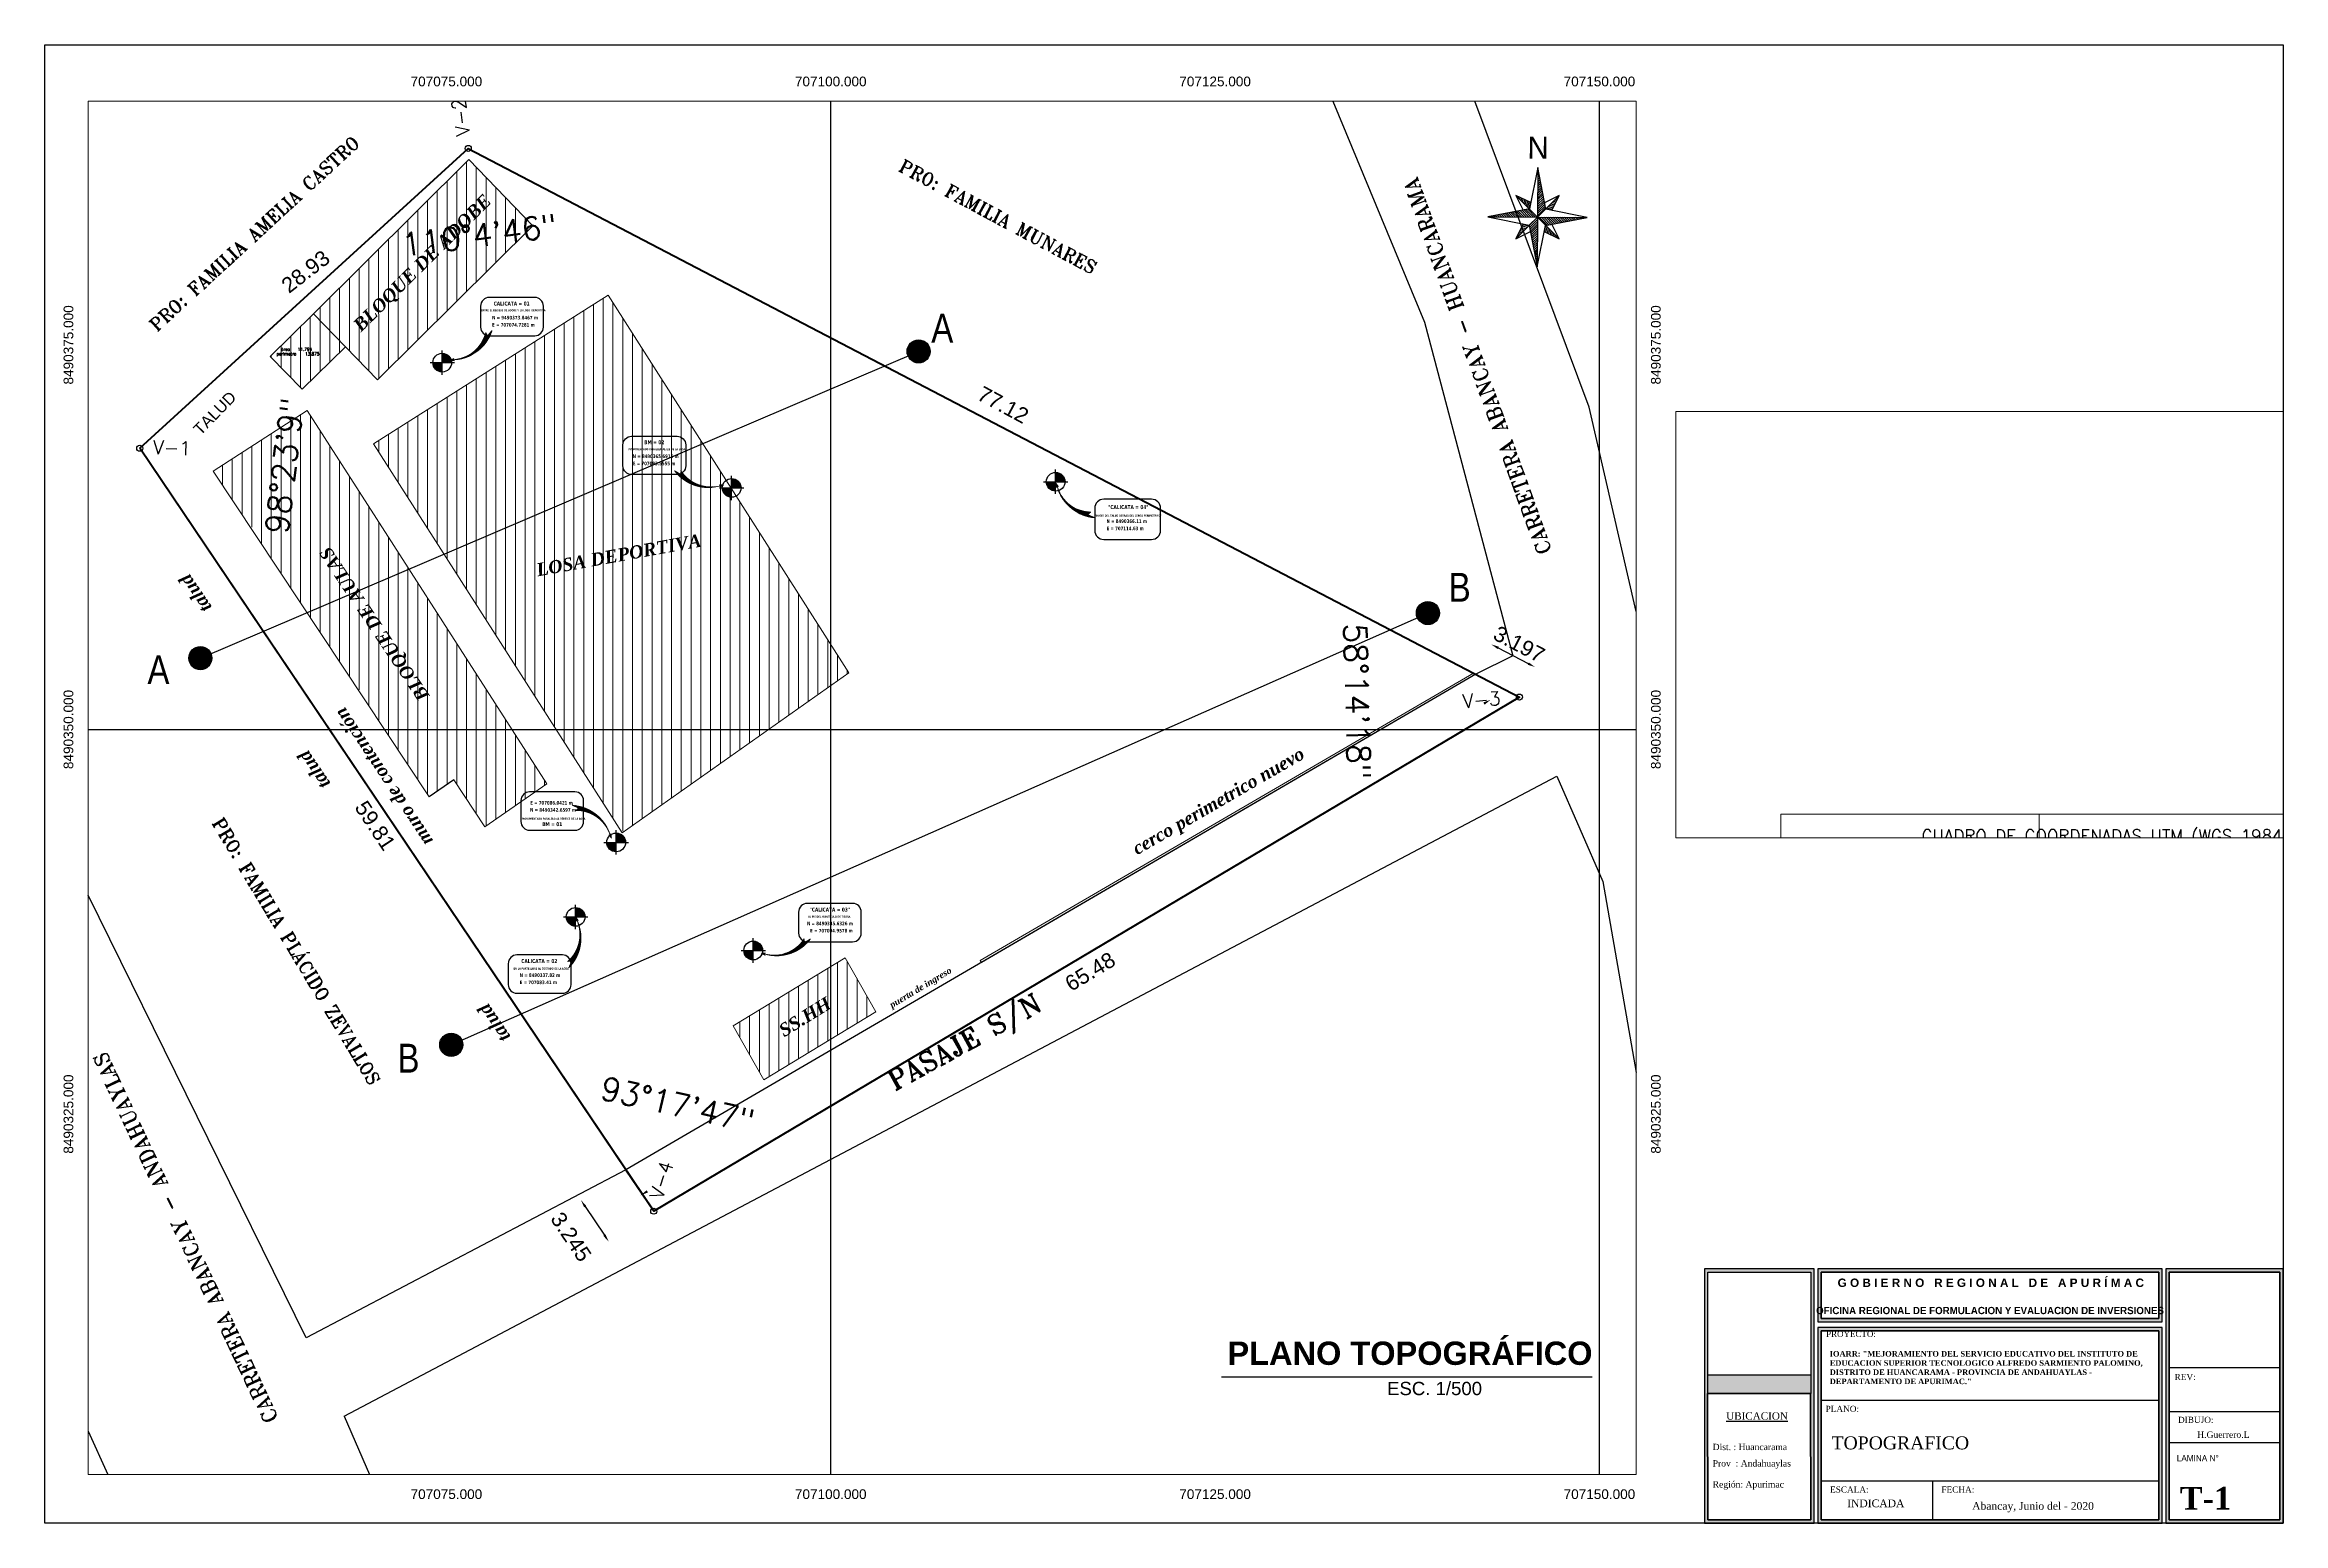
# Paper-space layout 'Layout1' of a CAD drawing. Header units: metres. Extents: x 0 to 582, y 0 to 384.
# The model-space entities are those that its viewports show. They can reach past a viewport. Long polylines and large blocks are cut down to what shows.
import ezdxf
from ezdxf.enums import TextEntityAlignment as Align

# ---------------------------------------------------------------- set-up
doc = ezdxf.new("R2010")
doc.units = ezdxf.units.M
for name, color, linetype in [('$AUDIT-BAD-LAYER', 7, 'Continuous'), ('C-ANNO-MATC-TEXT', 150, 'Continuous'), ('C-HYDR-CTCH-HDPT', 2, 'Continuous'), ('C-PROP-BRNG', 92, 'Continuous'), ('C-PROP-TEXT', 92, 'Continuous'), ('C-ROAD-SECT-DIAG', 212, 'Continuous'), ('C-ROAD-TEXT', 11, 'Continuous'), ('C-SSWR-PIPE-PATT', 7, 'Continuous'), ('C-STRM-STRC', 170, 'Continuous'), ('CALLES', 7, 'Continuous'), ('graf-02', 4, 'Continuous'), ('V-SITE-VEGE', 80, 'Continuous')]:
    doc.layers.add(name, color=color, linetype=linetype)
for name, color, linetype, lineweight in [('0_Pen_No__1', 7, 'Continuous', 13), ('1-blanco', 7, 'Continuous', 25), ('2D Drafting - General_Pen_No__1', 7, 'Continuous', 13), ('auxiliar', 1, 'Continuous', 9), ('BLOQUES', 7, 'Continuous', 60), ('COTAS', 40, 'Continuous', 5), ('detalles', 84, 'Continuous', 25), ('PLUMA 02', 51, 'Continuous', 20), ('TEXTO', 152, 'Continuous', 0), ('Texto_Pen_No__21', 7, 'Continuous', 35), ('V-INTEREG', 5, 'Continuous', 5)]:
    doc.layers.add(name, color=color, linetype=linetype, lineweight=lineweight)
doc.layers.add('2D Drafting - General_Pen_No__102', color=7, linetype='Continuous', lineweight=13, true_color=0xcccccc)
doc.styles.add('ARIAL', font='arial.ttf')
doc.styles.add('COTAS', font='arial.ttf')
doc.styles.add('CUADROS', font='arial.ttf')
doc.styles.add('Dutch801 XBd BT', font='dutcheb.ttf', dxfattribs={"height": 0.2})
doc.styles.add('GENERATED_STYLE_7', font='GOTHIC.TTF')
doc.styles.add('MtXpl_Palatino_Linot', font='')
doc.styles.add('MtXpl_Verdana', font='')
doc.styles.add('North Arrow Text', font='BOD_R.TTF', dxfattribs={"height": 0.1})
doc.styles.add('ROMANT', font='romant.shx')
doc.styles.get("Standard").update_dxf_attribs({"font": 'simplex.shx'})
doc.styles.add('TEXTO', font='ARIALN.TTF', dxfattribs={"height": 0.2})
doc.styles.get('MtXpl_Palatino_Linot').set_extended_font_data('Palatino Linotype', italic=True, bold=True)
doc.styles.get('MtXpl_Verdana').set_extended_font_data('Verdana', bold=True)
doc.dimstyles.new('ESC. 1.1000', dxfattribs={"dimscale": 0, "dimtxt": 1.5, "dimasz": 0.05, "dimexe": 0.15, "dimexo": 0.1, "dimgap": 0.1, "dimtad": 1, "dimtoh": 1, "dimzin": 4, "dimdsep": 46, "dimtxsty": 'Standard', "dimblk": 'DOT', "dimcen": 0.25, "dimse1": 1, "dimse2": 1, "dimsd1": 1, "dimsd2": 1, "dimaunit": 1, "dimadec": 4, "dimazin": 3, "dimtfac": 1, "dimtix": 1, "dimtmove": 1, "dimatfit": 2, "dimldrblk": 'DOT', "dimfxl": 1, "dimarcsym": 1})
doc.dimstyles.new('GenAng', dxfattribs={"dimtxt": 1, "dimasz": 0.5, "dimexe": 0.18, "dimexo": 0.0625, "dimgap": 0.1, "dimtad": 0, "dimdec": 3, "dimzin": 1, "dimdsep": 46, "dimtxsty": 'COTAS', "dimcen": 0.09, "dimse1": 1, "dimse2": 1, "dimaunit": 1, "dimadec": 3, "dimazin": 0, "dimtfac": 1, "dimtdec": 3, "dimtofl": 0, "dimtmove": 2, "dimatfit": 3, "dimfxl": 1, "dimtolj": 1, "dimtzin": 1, "dimarcsym": 0})

psp = doc.layouts.get("Layout1")

# ---------------------------------------------------------------- texts
at = {"layer": '$AUDIT-BAD-LAYER', "color": 0, "lineweight": 30, "style": 'Dutch801 XBd BT'}
psp.add_text('TOPOGRAFICO', height=3.3847, dxfattribs=at).set_placement((464.89, 19.2))
at = {"layer": '$AUDIT-BAD-LAYER', "lineweight": 30, "style": 'Dutch801 XBd BT'}
for s, insert, char_height, attachment_point in [('{PROYECTO:}', (463.48, 49.97), 1.5411, 1), ('REV:', (554.15, 38.82), 1.594, 1), ('PLANO:', (463.34, 30.54), 1.594, 1), ('{\\LUBICACION}', (437.48, 26.9), 1.9128, 7), ('DIBUJO:', (555.04, 27.68), 1.594, 1), ('H.Guerrero.L', (560.02, 22.16), 1.6569, 7), ('Dist. : Huancarama', (433.95, 18.97), 1.6569, 7), ('{\\fCentury Gothic|b0|i0|c0|p34;LAMINA\\fCentury Gothic|b0|i0|c128|p34; \\fCentury Gothic|b0|i0|c0|p34;N°}', (554.71, 17.71), 1.59398, 1), ('Prov  : Andahuaylas', (433.95, 14.2), 1.6569, 7), ('Región: Apurimac', (433.95, 8.73), 1.6569, 7), ('{ESCALA:}', (464.5, 9.56), 1.594, 1), ('{INDICADA}', (468.96, 4.14), 1.992, 7), ('{FECHA:}', (493.48, 9.56), 1.594, 1), ('Abancay, Junio del - 2020', (501.48, 5.49), 1.9925, 1)]:
    psp.add_mtext(s, dxfattribs=dict(at, insert=insert, char_height=char_height, attachment_point=attachment_point))
at = {"layer": '$AUDIT-BAD-LAYER', "lineweight": 30, "insert": (464.41, 44.77), "char_height": 1.43462, "width": 85.1882, "attachment_point": 1}
psp.add_mtext('{\\fTimes New Roman|b1|i0|c0|p18;IOARR: "MEJORAMIENTO DEL SERVICIO EDUCATIVO DEL INSTITUTO DE EDUCACION SUPERIOR TECNOLOGICO ALFREDO SARMIENTO PALOMINO, DISTRITO DE HUANCARAMA - PROVINCIA DE ANDAHUAYLAS - DEPARTAMENTO DE APURIMAC."}', dxfattribs=at)
at = {"color": 18, "true_color": 0x000000, "char_height": 2.5254, "style": 'CUADROS'}
for s, insert, attachment_point in [('\\A1;{\\fArial|b0|i0;707075.000}', (104.5, 373.58), 8), ('\\A1;{\\fArial|b0|i0;707100.000}', (204.5, 373.58), 8), ('\\A1;{\\fArial|b0|i0;707125.000}', (304.5, 373.58), 8), ('\\A1;{\\fArial|b0|i0;707150.000}', (404.5, 373.58), 8), ('\\A1;{\\fArial|b0|i0;707075.000}', (104.5, 8.82), 2), ('\\A1;{\\fArial|b0|i0;707100.000}', (204.5, 8.82), 2), ('\\A1;{\\fArial|b0|i0;707125.000}', (304.5, 8.82), 2), ('\\A1;{\\fArial|b0|i0;707150.000}', (404.5, 8.82), 2)]:
    psp.add_mtext(s, dxfattribs=dict(at, insert=insert, attachment_point=attachment_point))
at = {"color": 18, "true_color": 0x000000, "char_height": 2.5254, "rotation": 90, "style": 'CUADROS'}
for s, insert, attachment_point in [('\\A1;{\\fArial|b0|i0;8490375.000}', (7.46, 306.38), 8), ('\\A1;{\\fArial|b0|i0;8490375.000}', (417.91, 306.38), 2), ('\\A1;{\\fArial|b0|i0;8490350.000}', (7.46, 206.38), 8), ('\\A1;{\\fArial|b0|i0;8490350.000}', (417.91, 206.38), 2), ('\\A1;{\\fArial|b0|i0;8490325.000}', (7.46, 106.38), 8), ('\\A1;{\\fArial|b0|i0;8490325.000}', (417.91, 106.38), 2)]:
    psp.add_mtext(s, dxfattribs=dict(at, insert=insert, attachment_point=attachment_point))
at = {"lineweight": 5, "insert": (349.24, 36.76), "char_height": 3.4602, "width": 53.0216, "attachment_point": 1, "style": 'TEXTO'}
psp.add_mtext('{\\fArial|b0|i0|c0|p34;\\C7;ESC. 1/500}', dxfattribs=at)
at = {"layer": '0_Pen_No__1', "linetype": 'Continuous', "lineweight": 30, "insert": (462.22, 54.33), "char_height": 1.89441, "width": 87.7929, "attachment_point": 7, "style": 'ARIAL'}
psp.add_mtext('\\pxqc,tc18.4125,r36.825;{\\fBodoni MT|b1|i0|c0|p18;OFICINA REGIONAL DE FORMULACION Y EVALUACION DE INVERSIONES\\fBernadette|b0|i0|c0|p2; \\C8;\\c8355711; }', dxfattribs=at)
at = {"layer": 'PLUMA 02', "color": 0, "linetype": 'Continuous', "lineweight": 30, "ltscale": 0.005, "insert": (555.5, 9.43), "char_height": 5.9014, "attachment_point": 1}
psp.add_mtext('{\\fTimes New Roman|b1|i0|c0|p18;T-1}', dxfattribs=at)
at = {"layer": 'TEXTO', "lineweight": 50, "insert": (307.73, 47.23), "char_height": 6.0581, "width": 272.4689, "attachment_point": 1, "style": 'TEXTO'}
psp.add_mtext('\\pxt3.75;{\\fArial|b1|i0|c0|p34;\\C7;PLANO TOPOGRÁFICO}', dxfattribs=at)
at = {"layer": 'Texto_Pen_No__21', "linetype": 'Continuous', "lineweight": 30, "insert": (466.47, 61.4), "char_height": 2.1855, "attachment_point": 7, "style": 'GENERATED_STYLE_7'}
psp.add_mtext('{\\fArial|b1|i0|c0|p34;G O B I E R N O   R E G I O N A L   D E   A P U R Í M A C}', dxfattribs=at)

msp = doc.modelspace()

# ---------------------------------------------------------------- texts
for s, p in [('área   11.794', (707064.242, 8490374.6133)), ('         perímetro   13.875', (707062.6138, 8490374.319))]:
    msp.add_text(s, height=0.2).set_placement(p)
at = {"char_height": 1, "attachment_point": 5, "style": 'COTAS'}
for s, insert, rotation in [('28.93', (707065.8444, 8490379.7675), 37.701128), ('77.12', (707111.2162, 8490371.106), 331.759361), ('59.81', (707070.3692, 8490343.7533), 303.58729), ('65.48', (707116.8759, 8490334.2617), 31.074812)]:
    msp.add_mtext(s, dxfattribs=dict(at, insert=insert, rotation=rotation))
at = {"layer": '1-blanco', "linetype": 'Continuous', "lineweight": 9}
msp.add_text('  CUADRO DE COORDENADAS UTM (WGS 1984)', height=2.378341, rotation=0.000126, dxfattribs=at).set_placement((707267.7989, 8490332.1328, 270763.7411))
at = {"layer": 'auxiliar', "char_height": 0.9, "attachment_point": 5}
for s, insert, rotation in [('\\A1;V-2', (707075.9333, 8490389.8035), 97.68051), ('\\A1;V-1', (707057.1532, 8490368.3119), 357.715329), ('\\A1;V-3', (707142.3315, 8490351.9379), 4.766688), ('\\A1;V-4', (707088.9856, 8490320.73), 73.061404)]:
    msp.add_mtext(s, dxfattribs=dict(at, insert=insert, rotation=rotation))
at = {"layer": 'C-PROP-BRNG', "color": 42, "style": 'MtXpl_Palatino_Linot'}
for s, rotation, p in [('BLOQUE DE ADOBE', 44.763356, (707069.4465, 8490375.8019)), ('BLOQUE DE AULAS', 123.875011, (707073.9353, 8490352.1982)), ('LOSA DEPORTIVA', 10.322382, (707080.9407, 8490359.9507)), ('SS.HH', 31.792076, (707096.9634, 8490329.9838))]:
    msp.add_text(s, height=0.84375, rotation=rotation, dxfattribs=at).set_placement(p)
at = {"layer": 'C-PROP-BRNG', "color": 0, "style": 'MtXpl_Palatino_Linot'}
for s, height, rotation, p in [('talud', 0.84375, 124.239359, (707059.7671, 8490357.9681)), ('muro de contención ', 0.84375, 123.557617, (707074.1527, 8490342.7933)), ('talud', 0.84375, 124.239359, (707067.4861, 8490346.5071)), ('cerco perimetrico nuevo', 0.84375, 30.069977, (707119.9377, 8490341.8251)), ('puerta de ingreso', 0.421875, 30.844312, (707103.9881, 8490331.883, -1497.5)), ('talud', 0.84375, 124.239359, (707079.2, 8490330.0456))]:
    msp.add_text(s, height=height, rotation=rotation, dxfattribs=at).set_placement(p)
at = {"layer": 'C-ROAD-TEXT', "color": 6, "style": 'MtXpl_Verdana', "width": 0.75}
for s, height, p in [('CALICATA = 01', 0.257812, (707078.0731, 8490377.5591, -3568.7534)), ('ENTRE EL BLOQUE DE ADOBE Y LA LOSA  DEPORTIVA', 0.130913, (707077.2485, 8490377.1814, -3438.2777)), ('N = 9490373.8467 m', 0.234375, (707077.971, 8490376.6547, -3505.372)), ('E = 707074.7281 m', 0.234375, (707077.9746, 8490376.1875, -3505.372)), ('"CALICATA = 04"', 0.257812, (707118.0414, 8490364.3265, -90.2191)), ('"INICIO DEL TALUD DETRAS DEL CERCO PERIMETRICO"', 0.130913, (707117.1955, 8490363.8398, -26.8377)), ('N = 8490366.11 m', 0.234375, (707117.9393, 8490363.4221, -26.8377)), ('E = 707114.63 m', 0.234375, (707117.9429, 8490362.9548, -26.8377)), ('"CALICATA = 03"', 0.257812, (707098.6238, 8490338.1664, -583.8902)), ('N = 8490335.6326 m', 0.234375, (707098.4554, 8490337.2741, -520.5089)), ('AL PIE DEL MONTÍCULO DE TIERRA ', 0.130913, (707098.5292, 8490337.7692, -453.4146)), ('E = 707094.9578 m', 0.234375, (707098.6589, 8490336.8068, -520.5089)), ('EN LA PARTE LIBRE AL COSTADO DE LA LOSA ', 0.130913, (707079.3726, 8490334.3963, 67.0943)), ('N = 8490337.82 m', 0.234375, (707079.7697, 8490333.9144)), ('CALICATA = 02', 0.257812, (707079.8718, 8490334.8188, -63.3814)), ('E = 707083.41 m', 0.234375, (707079.7733, 8490333.4472))]:
    msp.add_text(s, height=height, dxfattribs=at).set_placement(p)
at = {"layer": 'C-ROAD-TEXT', "color": 3, "style": 'MtXpl_Verdana', "width": 0.75}
for s, height, p in [('MONUMENTADO PARALELO AL EJE DE LA LOSA', 0.130913, (707086.8417, 8490368.1563, -439.9957)), ('N = 8490365.6915 m', 0.234375, (707087.1188, 8490367.6423, -507.09)), ('E = 707093.5555 m', 0.234375, (707087.1268, 8490367.1751, -507.09)), ('BM = 02', 0.25781, (707087.8679, 8490368.5442, -570.4714)), ('MONUMENTADO PARALELO AL VÉRTICE DE LA LOSA', 0.130913, (707079.9269, 8490344.1307, -439.9567)), ('N = 8490342.6597 m', 0.234375, (707080.4444, 8490344.653, -507.051)), ('E = 707086.0421 m', 0.234375, (707080.4524, 8490345.1202, -507.051)), ('BM = 01', 0.25781, (707081.2283, 8490343.7174, -570.4324))]:
    msp.add_text(s, height=height, dxfattribs=at).set_placement(p)
at = {"layer": 'CALLES', "style": 'ROMANT'}
for s, height, rotation, p in [('PRO: FAMILIA AMELIA CASTRO', 0.85, 42.594273, (707062.5168, 8490382.2335)), ('PRO: FAMILIA MUNARES', 0.85, 331.815482, (707110.8739, 8490383.335)), ('CARRETERA ABANCAY - HUANCARAMA', 0.95625, 109.833543, (707142.0729, 8490373.6156)), ('PRO: FAMILIA PLÁCIDO ZEVALLOS', 0.85, 301.018493, (707065.3623, 8490335.6455, 3004)), ('PASAJE S/N', 1.275, 28.669802, (707108.7315, 8490329.6301)), ('CARRETERA ABANCAY - ANDAHUAYLAS', 0.95625, 115.177535, (707058.0337, 8490316.9684))]:
    msp.add_text(s, height=height, rotation=rotation, dxfattribs=at).set_placement(p, align=Align.MIDDLE)
at = {"layer": 'COTAS', "color": 1, "insert": (707059.9363, 8490370.5635, 3001), "char_height": 0.75, "attachment_point": 5, "rotation": 45.76382, "style": 'COTAS'}
msp.add_mtext('\\A1;TALUD ', dxfattribs=at)

# ---------------------------------------------------------------- blocks, each defined once
blk = doc.blocks.new('*U62')
at = {"linetype": 'ByBlock', "lineweight": -2}
h = blk.add_hatch(dxfattribs=at)
h.set_pattern_fill('ANSI31', color=0, scale=0.070276, angle=-0.4519, style=0)
h.set_pattern_definition([(44.5481, (-0.378672, -0.387619), (-0.00616241, 0.0062604), [])])
h.paths.add_polyline_path([(0, 0), (0.045, 0.044), (0.002, 0.271)])
h = blk.add_hatch(dxfattribs=at)
h.set_pattern_fill('ANSI31', color=0, scale=0.070276, angle=89.5481, style=0)
h.set_pattern_definition([(134.5481, (0.387619, -0.378672), (-0.0062604, -0.00616241), [])])
h.paths.add_polyline_path([(-0.271, 0.002), (0, 0), (-0.044, 0.045)])
h = blk.add_hatch(dxfattribs=at)
h.set_pattern_fill('ANSI31', color=0, scale=0.070276, angle=212.5481, style=0)
h.set_pattern_definition([(257.5481, (0.387619, -0.378672), (0.00857789, -0.00189412), [])])
h.paths.add_polyline_path([(-0.118, 0.119), (-0.044, 0.045), (-0.037, 0.079)])
h = blk.add_hatch(dxfattribs=at)
h.set_pattern_fill('ANSI31', color=0, scale=0.070276, angle=179.5481, style=0)
h.set_pattern_definition([(224.5481, (0.378672, 0.387619), (0.00616241, -0.0062604), [])])
h.paths.add_polyline_path([(-0.002, -0.271), (0, 0), (-0.045, -0.044)])
h = blk.add_hatch(dxfattribs=at)
h.set_pattern_fill('ANSI31', color=0, scale=0.070276, angle=122.5481, style=0)
h.set_pattern_definition([(167.5481, (-0.378672, -0.387619), (-0.00189412, -0.00857789), [])])
h.paths.add_polyline_path([(0.045, 0.044), (0.079, 0.037), (0.119, 0.118)])
h = blk.add_hatch(dxfattribs=at)
h.set_pattern_fill('ANSI31', color=0, scale=0.070276, angle=302.5481, style=0)
h.set_pattern_definition([(347.5481, (0.378672, 0.387619), (0.00189412, 0.00857789), [])])
h.paths.add_polyline_path([(-0.119, -0.118), (-0.045, -0.044), (-0.079, -0.037)])
h = blk.add_hatch(dxfattribs=at)
h.set_pattern_fill('ANSI31', color=0, scale=0.070276, angle=-90.4519, style=0)
h.set_pattern_definition([(314.5481, (-0.387619, 0.378672), (0.0062604, 0.00616241), [])])
h.paths.add_polyline_path([(0.271, -0.002), (0, 0), (0.044, -0.045)])
h = blk.add_hatch(dxfattribs=at)
h.set_pattern_fill('ANSI31', color=0, scale=0.070276, angle=32.5481, style=0)
h.set_pattern_definition([(77.5481, (-0.387619, 0.378672), (-0.00857789, 0.00189412), [])])
h.paths.add_polyline_path([(0.118, -0.119), (0.044, -0.045), (0.037, -0.079)])
at = {"color": 0, "linetype": 'ByBlock', "lineweight": -2}
blk.add_lwpolyline([(0.044, -0.045), (0.271, -0.002), (0.045, 0.044), (0.002, 0.271), (-0.044, 0.045), (-0.271, 0.002), (-0.045, -0.044), (-0.002, -0.271)], close=True, dxfattribs=at)
for points in [[(0.002, 0.271), (-0.002, -0.271)], [(-0.271, 0.002), (0.271, -0.002)], [(0, 0), (-0.119, -0.118)], [(0, 0), (-0.118, 0.119)], [(-0.037, 0.079), (-0.118, 0.119), (-0.078, 0.038)], [(0, 0), (0.119, 0.118)], [(0, 0), (0.118, -0.119)], [(0.079, 0.037), (0.119, 0.118), (0.038, 0.078)], [(-0.079, -0.037), (-0.119, -0.118), (-0.038, -0.078)], [(0.037, -0.079), (0.118, -0.119), (0.078, -0.038)]]:
    blk.add_lwpolyline(points, dxfattribs=at)
at = {"color": 252, "linetype": 'ByBlock', "lineweight": -2, "insert": (0.003, 0.379), "char_height": 0.12, "attachment_point": 5, "rotation": 359.5481, "style": 'North Arrow Text'}
blk.add_mtext('N', dxfattribs=at)
blk = doc.blocks.new('bm')
for p, q in [((-0.13, 0), (0.13, 0)), ((0, -0.13), (0, 0.13))]:
    blk.add_line(p, q)
at = {"const_width": 0.1}
for points in [[(-0.05, 0, 0.414214), (0, -0.05, 1)], [(0.05, 0, 0.414214), (0, 0.05, 1)]]:
    blk.add_lwpolyline(points, format="xyb", dxfattribs=at)
blk.add_circle((0, 0), 0.1)
blk = doc.blocks.new('*D64')
at = {"layer": 'C-STRM-STRC', "color": 0, "lineweight": -2, "transparency": 16777216}
blk.add_line((707084.03, 8490318.99), (707085.28, 8490317.13), dxfattribs=at)
at = {"layer": 'C-STRM-STRC', "color": 0, "lineweight": 40, "transparency": 16777216}
for points in [[(707084.09, 8490319.04), (707083.96, 8490318.94), (707083.75, 8490319.41)], [(707085.35, 8490317.18), (707085.21, 8490317.08), (707085.56, 8490316.71)]]:
    blk.add_solid(points, dxfattribs=at)
at = {"layer": 'Defpoints', "color": 0, "lineweight": 40, "transparency": 16777216}
for p in [(707086.67, 8490321.38), (707088.49, 8490318.69), (707085.56, 8490316.71)]:
    blk.add_point(p, dxfattribs=at)
at = {"layer": 'C-STRM-STRC', "color": 0, "lineweight": 40, "transparency": 16777216, "insert": (707083.11, 8490317.02), "char_height": 1, "attachment_point": 5, "rotation": 303.9889, "style": 'COTAS'}
blk.add_mtext('\\A1;3.245', dxfattribs=at)
blk = doc.blocks.new('*D65')
at = {"layer": 'C-STRM-STRC', "color": 0, "lineweight": -2, "transparency": 16777216}
blk.add_line((707143.42, 8490355.3), (707145.37, 8490354.29), dxfattribs=at)
at = {"layer": 'C-STRM-STRC', "color": 0, "lineweight": 40, "transparency": 16777216}
for points in [[(707143.46, 8490355.38), (707143.38, 8490355.23), (707142.97, 8490355.53)], [(707145.4, 8490354.36), (707145.33, 8490354.21), (707145.81, 8490354.06)]]:
    blk.add_solid(points, dxfattribs=at)
at = {"layer": 'Defpoints', "color": 0, "lineweight": 40, "transparency": 16777216}
for p in [(707141.96, 8490353.59), (707145.81, 8490354.06), (707144.79, 8490352.11)]:
    blk.add_point(p, dxfattribs=at)
at = {"layer": 'C-STRM-STRC', "color": 0, "lineweight": 40, "transparency": 16777216, "insert": (707144.78, 8490355.54), "char_height": 1, "attachment_point": 5, "rotation": 332.4541, "style": 'COTAS'}
blk.add_mtext('\\A1;3.197', dxfattribs=at)
blk = doc.blocks.new('*D66')
at = {"layer": 'Defpoints', "color": 0, "lineweight": 40, "transparency": 16777216}
for p in [(707076.42, 8490387.77), (707065.39, 8490370.02), (707055.05, 8490368.28), (707055.05, 8490368.28), (707088.49, 8490318.69)]:
    blk.add_point(p, dxfattribs=at)
at = {"layer": 'C-HYDR-CTCH-HDPT', "color": 0, "lineweight": 40, "transparency": 16777216, "insert": (707064.47, 8490367.15), "char_height": 1.5, "attachment_point": 5, "rotation": 83.1818}
blk.add_mtext('98°23\'9"', dxfattribs=at)
blk = doc.blocks.new('_Dot')
at = {"layer": 'graf-02', "color": 0, "lineweight": -2}
blk.add_line((-0.5, 0), (-1, 0), dxfattribs=at)
at = {"layer": 'graf-02', "color": 0, "const_width": 0.5}
blk.add_lwpolyline([(-0.25, 0, 1), (0.25, 0, 1)], format="xyb", close=True, dxfattribs=at)
blk = doc.blocks.new('*D67')
at = {"layer": 'Defpoints', "color": 0, "lineweight": 40, "transparency": 16777216}
for p in [(707076.42, 8490387.77), (707133.36, 8490353.74), (707144.79, 8490352.11), (707144.79, 8490352.11), (707088.49, 8490318.69)]:
    blk.add_point(p, dxfattribs=at)
at = {"layer": 'C-HYDR-CTCH-HDPT', "color": 0, "lineweight": 40, "transparency": 16777216, "insert": (707134.24, 8490351.82), "char_height": 1.5, "attachment_point": 5, "rotation": 271.5733}
blk.add_mtext('58°14\'18"', dxfattribs=at)
blk = doc.blocks.new('*D68')
at = {"layer": 'Defpoints', "color": 0, "lineweight": 40, "transparency": 16777216}
for p in [(707055.05, 8490368.28), (707144.79, 8490352.11), (707091.38, 8490324.08), (707088.49, 8490318.69), (707088.49, 8490318.69)]:
    blk.add_point(p, dxfattribs=at)
at = {"layer": 'C-HYDR-CTCH-HDPT', "color": 0, "lineweight": 40, "transparency": 16777216, "insert": (707090.04, 8490325.62), "char_height": 1.5, "attachment_point": 5, "rotation": 347.3406}
blk.add_mtext('93°17\'47"', dxfattribs=at)
blk = doc.blocks.new('*D69')
at = {"layer": 'Defpoints', "color": 0, "lineweight": 40, "transparency": 16777216}
for p in [(707076.42, 8490387.77), (707076.42, 8490387.77), (707079.33, 8490381.75), (707055.05, 8490368.28), (707144.79, 8490352.11)]:
    blk.add_point(p, dxfattribs=at)
at = {"layer": 'C-HYDR-CTCH-HDPT', "color": 0, "lineweight": 40, "transparency": 16777216, "insert": (707077.15, 8490382.13), "char_height": 1.5, "attachment_point": 5, "rotation": 7.4144}
blk.add_mtext('110°4\'46"', dxfattribs=at)

# ---------------------------------------------------------------- dimensions: what is measured, and where the dimension line sits
at = {"layer": 'C-STRM-STRC', "lineweight": 40}
for p1, p2, distance, picture, middle in [((707141.9596, 8490353.589), (707144.7944, 8490352.1104), 2.1934, '*D65', (707144.7803, 8490355.5401)), ((707086.6722, 8490321.3777), (707088.4862, 8490318.6872), -3.5287, '*D64', (707083.1089, 8490317.0184))]:
    dim = msp.add_aligned_dim(p1=p1, p2=p2, distance=distance, dimstyle='GenAng', dxfattribs=at)
    dim.commit()
    dim.dimension.update_dxf_attribs({"geometry": picture, "text_midpoint": middle})

# ---------------------------------------------------------------- hatches: boundary and pattern name
at = {"layer": 'BLOQUES', "lineweight": 0}
h = msp.add_hatch(dxfattribs=at)
h.set_pattern_fill('ANSI31', color=256, scale=0.2, angle=45)
h.paths.add_polyline_path([(707085.5902, 8490378.1351), (707085.3686, 8490378.1351), (707070.3692, 8490368.636), (707070.3692, 8490368.4162), (707086.3735, 8490343.3887), (707086.5792, 8490343.3887), (707101.0801, 8490353.6171), (707101.0801, 8490353.8444), (707093.8552, 8490365.1743, -0.57413081), (707092.9459, 8490365.7051, -0.24190435), (707093.2006, 8490366.2007)])
h.paths.add_polyline_path([(707096.2915, 8490360.8789), (707096.4915, 8490360.8789), (707096.4915, 8490360.6789), (707096.2915, 8490360.6789)], flags=16)
h.paths.add_polyline_path([(707080.5265, 8490382.6438), (707080.5265, 8490382.8465), (707076.5631, 8490386.9482), (707076.3657, 8490386.9482), (707066.365, 8490377.0255), (707070.5184, 8490372.7271), (707070.532, 8490372.7271)])
h.paths.add_polyline_path([(707067.6278, 8490374.0874), (707067.6278, 8490374.2857), (707067.8295, 8490374.2857), (707068.4361, 8490374.8821), (707066.365, 8490377.0255), (707063.5341, 8490374.2421), (707065.5253, 8490372.2168), (707065.7253, 8490372.2168)])
h.paths.add_polyline_path([(707066.0036, 8490370.6254), (707065.7842, 8490370.6254), (707059.9215, 8490366.8461), (707059.9215, 8490366.6312), (707062.2388, 8490363.1451), (707062.3494, 8490363.1451), (707062.3494, 8490362.9787), (707064.4927, 8490359.7542), (707064.6112, 8490359.7542), (707064.6112, 8490359.576), (707066.7728, 8490356.324), (707066.8876, 8490356.324), (707066.8876, 8490356.1512), (707069.266, 8490352.5732), (707069.3299, 8490352.5732), (707069.3299, 8490352.4771), (707071.5436, 8490349.1467), (707071.5979, 8490349.1467), (707071.5979, 8490349.065), (707073.8145, 8490345.7302), (707074.0258, 8490345.7302), (707075.0913, 8490346.4657), (707075.0913, 8490346.618), (707075.312, 8490346.618), (707075.4793, 8490346.7335), (707077.4414, 8490343.7816), (707077.6527, 8490343.7816), (707081.4327, 8490346.3908), (707081.4327, 8490346.6154)])
h.paths.add_polyline_path([(707073.4454, 8490358.5725), (707073.6454, 8490358.5725), (707073.6454, 8490358.3725), (707073.4454, 8490358.3725)], flags=16)
h.paths.add_polyline_path([(707101.0041, 8490335.0567), (707100.8474, 8490335.0567), (707100.8474, 8490335.096), (707093.7594, 8490330.7913), (707093.7594, 8490330.6305), (707093.7161, 8490330.6305), (707095.5576, 8490327.3838), (707095.6318, 8490327.3838), (707095.6318, 8490327.4838), (707095.8318, 8490327.4838), (707095.8318, 8490327.3838), (707095.9286, 8490327.3838), (707102.8406, 8490331.5817), (707102.8406, 8490331.7424), (707102.8839, 8490331.7424)])
h.paths.add_polyline_path([(707096.6415, 8490360.6289), (707097.9225, 8490360.6289), (707097.9225, 8490360.9289), (707096.6415, 8490360.9289)], flags=24)
h.paths.add_polyline_path([(707096.6415, 8490360.2289), (707097.5987, 8490360.2289), (707097.5987, 8490360.5289), (707096.6415, 8490360.5289)], flags=24)
h.paths.add_polyline_path([(707070.5192, 8490368.4226), (707071.8097, 8490368.4226), (707071.8097, 8490368.7226), (707070.5192, 8490368.7226)], flags=24)
h.paths.add_polyline_path([(707070.5192, 8490368.8226), (707070.9049, 8490368.8226), (707070.9049, 8490369.1226), (707070.5192, 8490369.1226)], flags=25)
h.paths.add_polyline_path([(707070.5192, 8490368.0226), (707071.3335, 8490368.0226), (707071.3335, 8490368.3226), (707070.5192, 8490368.3226)], flags=25)
h.paths.add_polyline_path([(707075.2436, 8490358.899), (707076.515, 8490358.899), (707076.515, 8490359.199), (707075.2436, 8490359.199)], flags=25)
h.paths.add_polyline_path([(707082.916, 8490347.1079), (707084.1112, 8490347.1079), (707084.1112, 8490347.4079), (707082.916, 8490347.4079)], flags=25)
h.paths.add_polyline_path([(707086.6874, 8490343.5387), (707087.1112, 8490343.5387), (707087.1112, 8490343.8387), (707086.6874, 8490343.8387)], flags=24)
h.paths.add_polyline_path([(707085.7765, 8490377.6851), (707086.5907, 8490377.6851), (707086.5907, 8490377.9851), (707085.7765, 8490377.9851)], flags=24)
h.paths.add_polyline_path([(707080.7675, 8490359.6677), (707092.0126, 8490361.7158), (707091.7749, 8490363.021), (707080.5298, 8490360.9729)], flags=24)
h.paths.add_polyline_path([(707076.7165, 8490386.4792), (707078.9498, 8490386.4792), (707078.9498, 8490386.7982), (707076.7165, 8490386.7982)], flags=24)
h.paths.add_polyline_path([(707070.7861, 8490372.9702), (707071.0195, 8490372.9702), (707071.0195, 8490373.2702), (707070.7861, 8490373.2702)], flags=25)
h.paths.add_polyline_path([(707070.775, 8490372.9771), (707070.9988, 8490372.9771), (707070.9988, 8490373.2771), (707070.775, 8490373.2771)], flags=24)
h.paths.add_polyline_path([(707067.9778, 8490374.0357), (707069.2493, 8490374.0357), (707069.2493, 8490374.3357), (707067.9778, 8490374.3357)], flags=25)
h.paths.add_polyline_path([(707069.6402, 8490375.2034), (707078.5927, 8490384.0822), (707077.3932, 8490385.2916), (707068.4408, 8490376.4128)], flags=24)
h.paths.add_polyline_path([(707067.9778, 8490374.4357), (707068.3636, 8490374.4357), (707068.3636, 8490374.7357), (707067.9778, 8490374.7357)], flags=24)
h.paths.add_polyline_path([(707065.8736, 8490372.3668), (707066.2688, 8490372.3668), (707066.2688, 8490372.6668), (707065.8736, 8490372.6668)], flags=24)
h.paths.add_polyline_path([(707073.7954, 8490358.3225), (707075.0764, 8490358.3225), (707075.0764, 8490358.6225), (707073.7954, 8490358.6225)], flags=24)
h.paths.add_polyline_path([(707077.7579, 8490343.9316), (707078.096, 8490343.9316), (707078.096, 8490344.2316), (707077.7579, 8490344.2316)], flags=24)
h.paths.add_polyline_path([(707075.4413, 8490346.368), (707076.7223, 8490346.368), (707076.7223, 8490346.668), (707075.4413, 8490346.668)], flags=25)
h.paths.add_polyline_path([(707075.4413, 8490346.768), (707075.8747, 8490346.768), (707075.8747, 8490347.068), (707075.4413, 8490347.068)], flags=24)
h.paths.add_polyline_path([(707075.4413, 8490345.949), (707077.6747, 8490345.949), (707077.6747, 8490346.268), (707075.4413, 8490346.268)], flags=25)
h.paths.add_polyline_path([(707074.131, 8490345.8802), (707074.5548, 8490345.8802), (707074.5548, 8490346.1802), (707074.131, 8490346.1802)], flags=24)
h.paths.add_polyline_path([(707071.7479, 8490348.8967), (707073.0383, 8490348.8967), (707073.0383, 8490349.1967), (707071.7479, 8490349.1967)], flags=24)
h.paths.add_polyline_path([(707071.7479, 8490349.2967), (707072.1717, 8490349.2967), (707072.1717, 8490349.5967), (707071.7479, 8490349.5967)], flags=24)
h.paths.add_polyline_path([(707069.4799, 8490352.3232), (707070.7703, 8490352.3232), (707070.7703, 8490352.6232), (707069.4799, 8490352.6232)], flags=24)
h.paths.add_polyline_path([(707069.4799, 8490352.7232), (707069.9037, 8490352.7232), (707069.9037, 8490353.0232), (707069.4799, 8490353.0232)], flags=24)
h.paths.add_polyline_path([(707067.0376, 8490356.074), (707068.3281, 8490356.074), (707068.3281, 8490356.374), (707067.0376, 8490356.374)], flags=24)
h.paths.add_polyline_path([(707067.0376, 8490356.474), (707067.6138, 8490356.474), (707067.6138, 8490356.774), (707067.0376, 8490356.774)], flags=24)
h.paths.add_polyline_path([(707064.7612, 8490359.5042), (707066.0516, 8490359.5042), (707066.0516, 8490359.8042), (707064.7612, 8490359.8042)], flags=24)
h.paths.add_polyline_path([(707064.7612, 8490359.9042), (707065.2516, 8490359.9042), (707065.2516, 8490360.2042), (707064.7612, 8490360.2042)], flags=24)
h.paths.add_polyline_path([(707062.4994, 8490362.8951), (707063.7803, 8490362.8951), (707063.7803, 8490363.1951), (707062.4994, 8490363.1951)], flags=24)
h.paths.add_polyline_path([(707062.4994, 8490363.2951), (707063.0756, 8490363.2951), (707063.0756, 8490363.5951), (707062.4994, 8490363.5951)], flags=24)
h.paths.add_polyline_path([(707060.0715, 8490366.6317), (707061.2668, 8490366.6317), (707061.2668, 8490366.9317), (707060.0715, 8490366.9317)], flags=24)
h.paths.add_polyline_path([(707060.0715, 8490367.0317), (707060.6572, 8490367.0317), (707060.6572, 8490367.3317), (707060.0715, 8490367.3317)], flags=25)
h.paths.add_polyline_path([(707060.0715, 8490366.2126), (707062.3049, 8490366.2126), (707062.3049, 8490366.5317), (707060.0715, 8490366.5317)], flags=25)
h.paths.add_polyline_path([(707065.1575, 8490362.1962), (707066.3065, 8490371.8063), (707063.7887, 8490372.1073), (707062.6397, 8490362.4972)], flags=9)
h.paths.add_polyline_path([(707074.5596, 8490352.2754), (707067.683, 8490362.5184), (707066.2688, 8490361.569), (707073.1454, 8490351.326)], flags=24)
h.paths.add_polyline_path([(707093.9094, 8490330.5805), (707095.1903, 8490330.5805), (707095.1903, 8490330.8805), (707093.9094, 8490330.8805)], flags=24)
h.paths.add_polyline_path([(707093.9094, 8490330.9805), (707094.3332, 8490330.9805), (707094.3332, 8490331.2805), (707093.9094, 8490331.2805)], flags=25)
h.paths.add_polyline_path([(707093.9094, 8490330.1615), (707096.1427, 8490330.1615), (707096.1427, 8490330.4805), (707093.9094, 8490330.4805)], flags=25)
h.paths.add_polyline_path([(707095.9818, 8490327.2338), (707097.2723, 8490327.2338), (707097.2723, 8490327.5338), (707095.9818, 8490327.5338)], flags=9)
h.paths.add_polyline_path([(707095.9818, 8490327.6338), (707096.3961, 8490327.6338), (707096.3961, 8490327.9338), (707095.9818, 8490327.9338)], flags=24)
h.paths.add_polyline_path([(707096.9056, 8490329.6577), (707100.3638, 8490331.8013), (707099.6653, 8490332.9281), (707096.2071, 8490330.7846)], flags=24)
at = {"layer": 'V-INTEREG', "lineweight": 0}
h = msp.add_hatch(dxfattribs=at)
h.set_pattern_fill('ANSI31', color=8, scale=0.027191, angle=-193.688975, style=0)
h.set_pattern_definition([(211.311025, (707076.1528444, 8490370.2434362), (0.0017663499, -0.0029038762), [])])
edge = h.paths.add_edge_path()
edge.add_line((707077.9639, 8490375.9357), (707077.6705, 8490375.582))
edge.add_line((707077.6705, 8490375.582), (707077.5641, 8490375.8112))
edge.add_arc((707075.3127, 8490376.3435), 2.3134, 273.126986, 346.699516, ccw=False)
edge.add_arc((707075.3425, 8490376.7884), 2.7566, 272.004722, 341.981115)
h.paths.add_polyline_path([(707075.4952, 8490374.1079), (707075.4389, 8490374.0335), (707075.5179, 8490373.9697), (707075.2427, 8490374.0056)])
h = msp.add_hatch(dxfattribs=at)
h.set_pattern_fill('ANSI31', color=8, scale=0.027191, angle=-212.683187, style=0)
h.set_pattern_definition([(192.31681, (707093.7149384, 8490362.03493), (0.0007250424, -0.003320663), [])])
edge = h.paths.add_edge_path()
edge.add_line((707089.831, 8490366.8278), (707090.2235, 8490366.5888))
edge.add_line((707090.2235, 8490366.5888), (707090.2495, 8490366.8403))
edge.add_arc((707092.2051, 8490368.0763), 2.3134, 212.294696, 285.867226)
edge.add_arc((707092.0321, 8490368.4873), 2.7566, 217.013097, 286.98949, ccw=False)
h.paths.add_polyline_path([(707092.7602, 8490365.9031), (707092.8376, 8490365.851), (707092.7837, 8490365.765), (707093.0323, 8490365.8884)])
h = msp.add_hatch(dxfattribs=at)
h.set_pattern_fill('ANSI31', color=8, scale=0.027191, angle=-73.516556, style=0)
h.set_pattern_definition([(331.483444, (707119.3110827, 8490371.6243013), (0.0016226757, 0.0029865386), [])])
edge = h.paths.add_edge_path()
edge.add_line((707117.1306, 8490363.7695), (707116.7214, 8490363.9786))
edge.add_line((707116.7214, 8490363.9786), (707116.9218, 8490364.1325))
edge.add_arc((707116.9495, 8490366.4457), 2.3134, 195.742264, 269.314794, ccw=False)
edge.add_arc((707117.3902, 8490366.5139), 2.7566, 194.62, 264.596393)
h.paths.add_polyline_path([(707114.8078, 8490365.7795), (707114.7229, 8490365.8181), (707114.6779, 8490365.7271), (707114.6527, 8490366.0035)])
h = msp.add_hatch(dxfattribs=at)
h.set_pattern_fill('ANSI31', color=8, scale=0.027191, angle=-156.38919, style=0)
h.set_pattern_definition([(248.61081, (707089.3194692, 8490340.8108893), (0.0031647951, -0.0012395809), [])])
edge = h.paths.add_edge_path()
edge.add_line((707083.1769, 8490345.0799), (707083.5936, 8490344.886))
edge.add_line((707083.5936, 8490344.886), (707083.3989, 8490344.7248))
edge.add_arc((707083.4559, 8490342.4121), 2.3134, 17.838777, 91.411307, ccw=False)
edge.add_arc((707083.0179, 8490342.3279), 2.7566, 16.716513, 86.692906)
h.paths.add_polyline_path([(707085.5718, 8490343.1563), (707085.658, 8490343.1208), (707085.6997, 8490343.2134), (707085.7349, 8490342.9381)])
h = msp.add_hatch(dxfattribs=at)
h.set_pattern_fill('ANSI31', color=8, scale=0.027191, angle=-113.904617, style=0)
h.set_pattern_definition([(291.095383, (707087.113911, 8490339.0816115), (0.00317111, 0.001223336), [])])
edge = h.paths.add_edge_path()
edge.add_line((707082.9699, 8490334.5117), (707083.1462, 8490334.9361))
edge.add_line((707083.1462, 8490334.9361), (707082.8937, 8490334.9234))
edge.add_arc((707081.3738, 8490336.6675), 2.3134, 311.073266, 384.645797)
edge.add_arc((707080.9939, 8490336.4338), 2.7566, 315.791668, 385.76806, ccw=False)
h.paths.add_polyline_path([(707083.4368, 8490337.5477), (707083.4764, 8490337.6322), (707083.5697, 8490337.592), (707083.4097, 8490337.8188)])
h = msp.add_hatch(dxfattribs=at)
h.set_pattern_fill('ANSI31', color=8, scale=0.027191, angle=-212.683187, style=0)
h.set_pattern_definition([(192.31681, (707094.9245115, 8490331.5983364), (0.0007250424, -0.003320663), [])])
edge = h.paths.add_edge_path()
edge.add_line((707098.6897, 8490336.3912), (707098.2971, 8490336.1523))
edge.add_line((707098.2971, 8490336.1523), (707098.2711, 8490336.4037))
edge.add_arc((707096.3155, 8490337.6397), 2.3134, 254.132774, 327.705304, ccw=False)
edge.add_arc((707096.4885, 8490338.0507), 2.7566, 253.01051, 322.986903)
h.paths.add_polyline_path([(707095.7604, 8490335.4665), (707095.683, 8490335.4144), (707095.737, 8490335.3284), (707095.4884, 8490335.4518)])

# ---------------------------------------------------------------- linework, layer by layer
msp.add_line((707075.4793, 8490346.7335), (707073.881, 8490345.6302))
at = {"flags": 128}
for points in [[(707185.8296, 8490332.5765), (707161.7302, 8490347.8694), (707152.4628, 8490357.3927), (707149.3302, 8490370.9602), (707135.8883, 8490406.9263)], [(707127.6085, 8490403.0477), (707138.6237, 8490376.4735), (707144.3665, 8490354.789), (707141.9596, 8490353.589)], [(707058.9961, 8490354.638), (707105.7167, 8490374.5785)], [(707086.6722, 8490321.3777), (707065.8757, 8490310.4629), (707044.2527, 8490354.3347)], [(707031.6962, 8490348.5958), (707072.8472, 8490257.6302)], [(707068.3482, 8490305.3655), (707147.2335, 8490346.9609), (707150.2234, 8490340.1145), (707155.3288, 8490311.0104)], [(707068.3482, 8490305.3655), (707086.4543, 8490263.8491)]]:
    msp.add_lwpolyline(points, dxfattribs=at)
at = {"elevation": 3003, "flags": 128}
msp.add_lwpolyline([(707075.3178, 8490329.5042), (707138.8424, 8490357.5697)], dxfattribs=at)
at = {"lineweight": 40}
for points in [[(707142.4486, 8490351.7565), (707142.5325, 8490351.6125), (707142.9226, 8490351.9362)], [(707088.0252, 8490320.0486), (707088.1091, 8490319.9046), (707087.6351, 8490319.7249)]]:
    msp.add_solid(points, dxfattribs=at)
at = {"layer": '1-blanco', "linetype": 'Continuous', "lineweight": 5}
for p, q in [((707243.6073, 8490337.4975), (707243.6072, 8490324.8954)), ((707243.6073, 8490337.4975), (707293.9737, 8490337.4975)), ((707293.9737, 8490337.4975), (707293.9737, 8490321.1001))]:
    msp.add_line(p, q, dxfattribs=at)
at = {"layer": '1-blanco', "linetype": 'Continuous', "lineweight": 5, "flags": 128}
msp.add_lwpolyline([(707293.9737, 8490337.4975), (707343.89, 8490337.4975)], dxfattribs=at)
at = {"layer": 'BLOQUES', "lineweight": 0, "flags": 128}
for points in [[(707080.6265, 8490382.743), (707070.525, 8490372.7202), (707066.365, 8490377.0255), (707076.4665, 8490387.0482)], [(707070.2692, 8490368.5726), (707086.4374, 8490343.2887), (707101.1801, 8490353.6876), (707085.5265, 8490378.2351)], [(707068.4361, 8490374.8821), (707065.6236, 8490372.1168), (707063.5341, 8490374.2421), (707066.365, 8490377.0255)], [(707109.7219, 8490334.9804), (707141.8024, 8490353.671), (707141.9596, 8490353.589), (707109.7975, 8490334.8509)], [(707102.9406, 8490331.6424), (707100.9474, 8490335.1567), (707093.6594, 8490330.7305), (707095.6527, 8490327.2163)]]:
    msp.add_lwpolyline(points, close=True, dxfattribs=at)
msp.add_lwpolyline([(707081.5327, 8490346.4598), (707077.5079, 8490343.6816), (707075.4793, 8490346.7335), (707073.881, 8490345.6302), (707059.8215, 8490366.7817), (707065.9394, 8490370.7254), (707081.5327, 8490346.4598)], dxfattribs=at)
at = {"layer": 'C-ANNO-MATC-TEXT'}
for p, q in [((707100.0002, 8490249.9999), (707100.0002, 8490399.9999)), ((707150.0002, 8490249.9999), (707150.0002, 8490399.9999)), ((707000.0002, 8490349.9999), (707200.0002, 8490349.9999))]:
    msp.add_line(p, q, dxfattribs=at)
at = {"layer": 'C-ROAD-SECT-DIAG', "lineweight": 40, "flags": 128}
msp.add_lwpolyline([(707086.6722, 8490321.3777), (707088.4611, 8490318.7244)], dxfattribs=at)
at = {"layer": 'C-ROAD-TEXT', "color": 4, "linetype": 'Continuous', "lineweight": -3}
for points, elevation in [([(707077.2272, 8490377.5165), (707077.2272, 8490376.1585, 0.41421356), (707077.7936, 8490375.5921), (707080.7451, 8490375.5921, 0.41421356), (707081.3116, 8490376.1585), (707081.3116, 8490377.5165, 0.41421356), (707080.7451, 8490378.0829), (707077.7936, 8490378.0829, 0.41421356)], -3505.372), ([(707090.5686, 8490368.4976), (707090.5686, 8490367.1397, -0.41421356), (707090.0021, 8490366.5732), (707087.0506, 8490366.5732, -0.41421356), (707086.4842, 8490367.1397), (707086.4842, 8490368.4976, -0.41421356), (707087.0506, 8490369.064), (707090.0021, 8490369.064, -0.41421356)], -507.09), ([(707117.1692, 8490364.3752), (707117.1692, 8490362.9493, 0.41421356), (707117.764, 8490362.3546), (707120.8631, 8490362.3546, 0.41421356), (707121.4578, 8490362.9493), (707121.4578, 8490364.3752, 0.41421356), (707120.8631, 8490364.9699), (707117.764, 8490364.9699, 0.41421356)], -177.8796), ([(707083.9289, 8490344.0217), (707083.9289, 8490345.3797, 0.41421356), (707083.3625, 8490345.9461), (707080.411, 8490345.9461, 0.41421356), (707079.8445, 8490345.3797), (707079.8445, 8490344.0217, 0.41421356), (707080.411, 8490343.4553), (707083.3625, 8490343.4553, 0.41421356)], -507.051), ([(707097.905, 8490338.1294), (707097.905, 8490336.7714, 0.41421356), (707098.4715, 8490336.205), (707101.423, 8490336.205, 0.41421356), (707101.9894, 8490336.7714), (707101.9894, 8490338.1294, 0.41421356), (707101.423, 8490338.6958), (707098.4715, 8490338.6958, 0.41421356)], -520.5089)]:
    msp.add_lwpolyline(points, format="xyb", close=True, dxfattribs=dict(at, elevation=elevation))
msp.add_lwpolyline([(707079.0259, 8490334.7762), (707079.0259, 8490333.4182, 0.41421356), (707079.5924, 8490332.8518), (707082.5438, 8490332.8518, 0.41421356), (707083.1103, 8490333.4182), (707083.1103, 8490334.7762, 0.41421356), (707082.5438, 8490335.3426), (707079.5924, 8490335.3426, 0.41421356)], format="xyb", close=True, dxfattribs=at)
at = {"layer": 'C-SSWR-PIPE-PATT'}
for centre in [(707076.4196, 8490387.7737), (707055.0505, 8490368.2784), (707055.0505, 8490368.2784), (707144.7944, 8490352.1104), (707088.4862, 8490318.6872)]:
    msp.add_circle(centre, 0.1964, dxfattribs=at)
at = {"layer": 'V-SITE-VEGE', "flags": 128}
msp.add_lwpolyline([(707086.6722, 8490321.3777), (707055.0505, 8490368.2784), (707076.4196, 8490387.7737), (707141.9596, 8490353.589), (707086.6722, 8490321.3777)], dxfattribs=at)

# ---------------------------------------------------------------- block references
at = {"layer": 'detalles', "linetype": 'Continuous', "xscale": 6.096, "yscale": 6.096, "zscale": 6.096}
for p in [(707074.7281, 8490373.8467), (707093.5555, 8490365.7051, 2998.282), (707114.6294, 8490366.1054), (707086.0421, 8490342.6597, 2998.321), (707083.4072, 8490337.8207), (707094.9578, 8490335.6326)]:
    msp.add_blockref('bm', p, dxfattribs=at)

msp.set_redraw_order([(e.dxf.handle, doc.entitydb.next_handle()) for e in msp.query("TEXT MTEXT ATTDEF DIMENSION ARC_DIMENSION")])  # texts and dimensions are drawn at this point

# ---------------------------------------------------------------- next in the draw order: texts
at = {"layer": 'C-PROP-TEXT', "color": 253, "linetype": 'Continuous', "lineweight": -3, "char_height": 1.875, "attachment_point": 4, "bg_fill": 3, "box_fill_scale": 1.254, "bg_fill_color": 256, "bg_fill_true_color": 13158600, "bg_fill_transparency": 0}
for s, insert in [('{\\fArial Narrow|b0|i0|c0|p34;\\C30;A}', (707106.5391, 8490376.0884, 4)), ('{\\fArial Narrow|b0|i0|c0|p34;\\C30;B}', (707140.1954, 8490359.2443, 4)), ('{\\fArial Narrow|b0|i0|c0|p34;\\C30;A}', (707055.555, 8490353.8855)), ('{\\fArial Narrow|b0|i0|c0|p34;\\C30;B}', (707071.8172, 8490328.6334, 4))]:
    msp.add_mtext(s, dxfattribs=dict(at, insert=insert))

# ---------------------------------------------------------------- next in the draw order: hatches: boundary and pattern name
h = msp.add_hatch(color=256)
h.dxf.hatch_style = 1
h.set_gradient(color1=(0, 0, 255), color2=(255, 255, 0), tint=1, name='INVSPHERICAL')
h.paths.add_polyline_path([(707104.9667, 8490374.5785, 1), (707106.4667, 8490374.5785, 1)])
h = msp.add_hatch(color=256)
h.dxf.hatch_style = 1
h.set_gradient(color1=(0, 0, 255), color2=(255, 255, 0), tint=1, name='INVSPHERICAL')
h.paths.add_polyline_path([(707138.0924, 8490357.5697, 1), (707139.5924, 8490357.5697, 1)])
h = msp.add_hatch(color=256)
h.dxf.hatch_style = 1
h.set_gradient(color1=(0, 0, 255), color2=(255, 255, 0), tint=1, name='INVSPHERICAL')
h.paths.add_polyline_path([(707058.2461, 8490354.638, 1), (707059.7461, 8490354.638, 1)])
h = msp.add_hatch(color=256)
h.dxf.hatch_style = 1
h.set_gradient(color1=(0, 0, 255), color2=(255, 255, 0), tint=1, name='INVSPHERICAL')
h.paths.add_polyline_path([(707074.5678, 8490329.5042, 1), (707076.0678, 8490329.5042, 1)])

# ---------------------------------------------------------------- next in the draw order: linework, layer by layer
for centre in [(707105.7167, 8490374.5785), (707138.8424, 8490357.5697, 3003), (707058.9961, 8490354.638), (707075.3178, 8490329.5042, 3003)]:
    msp.add_circle(centre, 0.75)
at = {"layer": 'C-STRM-STRC', "lineweight": 40, "flags": 128}
msp.add_lwpolyline([(707055.0505, 8490368.2784), (707076.4196, 8490387.7737), (707144.7944, 8490352.1104), (707088.4862, 8490318.6872), (707055.0505, 8490368.2784)], dxfattribs=at)

# ---------------------------------------------------------------- next in the draw order: dimensions: what is measured, and where the dimension line sits
at = {"layer": 'C-HYDR-CTCH-HDPT', "lineweight": 40}
for base, line1, line2, picture, middle in [((707065.38688, 8490370.02282), ((707088.48617, 8490318.68719), (707055.05051, 8490368.27837)), ((707055.05051, 8490368.27837), (707076.41956, 8490387.77372)), '*D66', (707064.47308, 8490367.15176)), ((707079.32629, 8490381.75041), ((707076.41956, 8490387.77372), (707144.79438, 8490352.11043)), ((707055.05051, 8490368.27837), (707076.41956, 8490387.77372)), '*D69', (707077.15449, 8490382.1262)), ((707133.36131, 8490353.74434), ((707144.79438, 8490352.11043), (707088.48617, 8490318.68719)), ((707076.41956, 8490387.77372), (707144.79438, 8490352.11043)), '*D67', (707134.24198, 8490351.8206)), ((707091.3767, 8490324.076), ((707144.7944, 8490352.1104), (707088.4862, 8490318.6872)), ((707088.4862, 8490318.6872), (707055.0505, 8490368.2784)), '*D68', (707090.0439, 8490325.6224))]:
    dim = msp.add_angular_dim_2l(base=base, line1=line1, line2=line2, dimstyle='ESC. 1.1000', override={"dimscale": 1}, dxfattribs=at)
    dim.commit()
    dim.dimension.update_dxf_attribs({"geometry": picture, "text_midpoint": middle})

# ---------------------------------------------------------------- hatches: boundary and pattern name
at = {"layer": '2D Drafting - General_Pen_No__102', "linetype": 'Continuous', "lineweight": 30}
h = psp.add_hatch(color=256, dxfattribs=at)
h.paths.add_polyline_path([(431.8, 0), (460.33, 0), (460.33, 66.13), (431.8, 66.13)])
h.paths.add_polyline_path([(459.47, 0.87), (432.68, 0.87), (432.64, 33.69), (459.43, 33.69)], flags=16)
h.paths.add_polyline_path([(432.68, 38.46), (432.68, 65.26), (459.47, 65.26), (459.47, 38.46)], flags=16)
h = psp.add_hatch(color=256, dxfattribs=at)
h.paths.add_polyline_path([(461.35, 66.13), (461.35, 52.4), (550.87, 52.4), (550.87, 66.13)])
h.paths.add_polyline_path([(462.22, 53.26), (462.22, 65.26), (550.01, 65.26), (550.01, 53.26)], flags=16)
h = psp.add_hatch(color=256, dxfattribs=at)
h.paths.add_polyline_path([(551.89, 66.13), (551.89, 0), (582.41, 0), (582.41, 66.13)])
h.paths.add_polyline_path([(552.75, 0.87), (552.75, 65.26), (581.54, 65.26), (581.54, 0.87)], flags=16)
h = psp.add_hatch(color=256, dxfattribs=at)
h.paths.add_polyline_path([(461.35, 0), (550.87, 0), (550.87, 50.87), (461.35, 50.87)])
h.paths.add_polyline_path([(462.22, 0.87), (462.22, 50), (550.01, 50), (550.01, 0.87)], flags=16)

# ---------------------------------------------------------------- linework, layer by layer
psp.add_line((306.2, 38.07), (402.64, 38.07))
psp.add_lwpolyline([(0, 384.41), (582.41, 384.41), (582.41, 0), (0, 0)], close=True)
at = {"layer": '0_Pen_No__1', "linetype": 'Continuous', "lineweight": 30}
for p, q in [((552.75, 40.48), (581.54, 40.48)), ((550.01, 31.9), (462.22, 31.9)), ((552.75, 29.06), (581.54, 29.06)), ((552.75, 20.97), (581.54, 20.97)), ((462.21, 11.04), (550.01, 11.04)), ((491.19, 11.04), (491.19, 0.87))]:
    psp.add_line(p, q, dxfattribs=at)
at = {"layer": '0_Pen_No__1', "linetype": 'Continuous', "lineweight": 30, "flags": 128}
for points in [[(431.8, 0), (460.33, 0), (460.33, 66.13), (431.8, 66.13)], [(432.68, 65.26), (459.47, 65.26), (459.47, 33.69), (432.68, 33.69)], [(461.35, 52.4), (550.87, 52.4), (550.87, 66.13), (461.35, 66.13)], [(462.22, 53.26), (550.01, 53.26), (550.01, 65.26), (462.22, 65.26)], [(551.89, 0), (582.41, 0), (582.41, 66.13), (551.89, 66.13)], [(552.75, 0.87), (581.54, 0.87), (581.54, 65.26), (552.75, 65.26)], [(461.35, 50.87), (461.35, 0), (550.87, 0), (550.87, 50.87)], [(462.22, 50), (462.22, 0.87), (550.01, 0.87), (550.01, 50)], [(432.68, 0.87), (459.47, 0.87), (459.43, 33.69), (432.64, 33.69)]]:
    psp.add_lwpolyline(points, close=True, dxfattribs=at)
at = {"layer": '2D Drafting - General_Pen_No__1', "linetype": 'Continuous', "lineweight": 30, "flags": 128}
for points in [[(431.8, 0), (460.33, 0), (460.33, 66.13), (431.8, 66.13)], [(432.68, 38.46), (432.68, 65.26), (459.47, 65.26), (459.47, 38.46)], [(461.35, 66.13), (461.35, 52.4), (550.87, 52.4), (550.87, 66.13)], [(462.22, 53.26), (462.22, 65.26), (550.01, 65.26), (550.01, 53.26)], [(551.89, 66.13), (551.89, 0), (582.41, 0), (582.41, 66.13)], [(552.75, 0.87), (552.75, 65.26), (581.54, 65.26), (581.54, 0.87)], [(461.35, 0), (550.87, 0), (550.87, 50.87), (461.35, 50.87)], [(462.22, 0.87), (462.22, 50), (550.01, 50), (550.01, 0.87)], [(459.47, 0.87), (432.68, 0.87), (432.64, 33.69), (459.43, 33.69)]]:
    psp.add_lwpolyline(points, close=True, dxfattribs=at)

# ---------------------------------------------------------------- block references
at = {"xscale": 47.62499999999999, "yscale": 47.62499999999999, "zscale": 47.62499999999999}
psp.add_blockref('*U62', (388.39, 339.6), dxfattribs=at)

psp.set_redraw_order([(e.dxf.handle, doc.entitydb.next_handle()) for e in psp.query("TEXT MTEXT ATTDEF DIMENSION ARC_DIMENSION")])  # texts and dimensions are drawn at this point

# ---------------------------------------------------------------- viewports
at = {"layer": '0', "view_target_point": (707102.0456, 8490346.2052), "view_twist_angle": 360}
psp.add_viewport(center=(212.68, 191.2), size=(402.83, 357.1425), view_center_point=(0, 0), view_height=89.285631, dxfattribs=at)
at = {"layer": '0', "view_target_point": (370776.4268, 310629.5698)}
psp.add_viewport(center=(503.38, 233.63), size=(158.06, 110.7934), view_center_point=(336505.9303, 8179744.9041), view_height=83.095058, status=3, dxfattribs=at)

doc.saveas('drawing.dxf')
